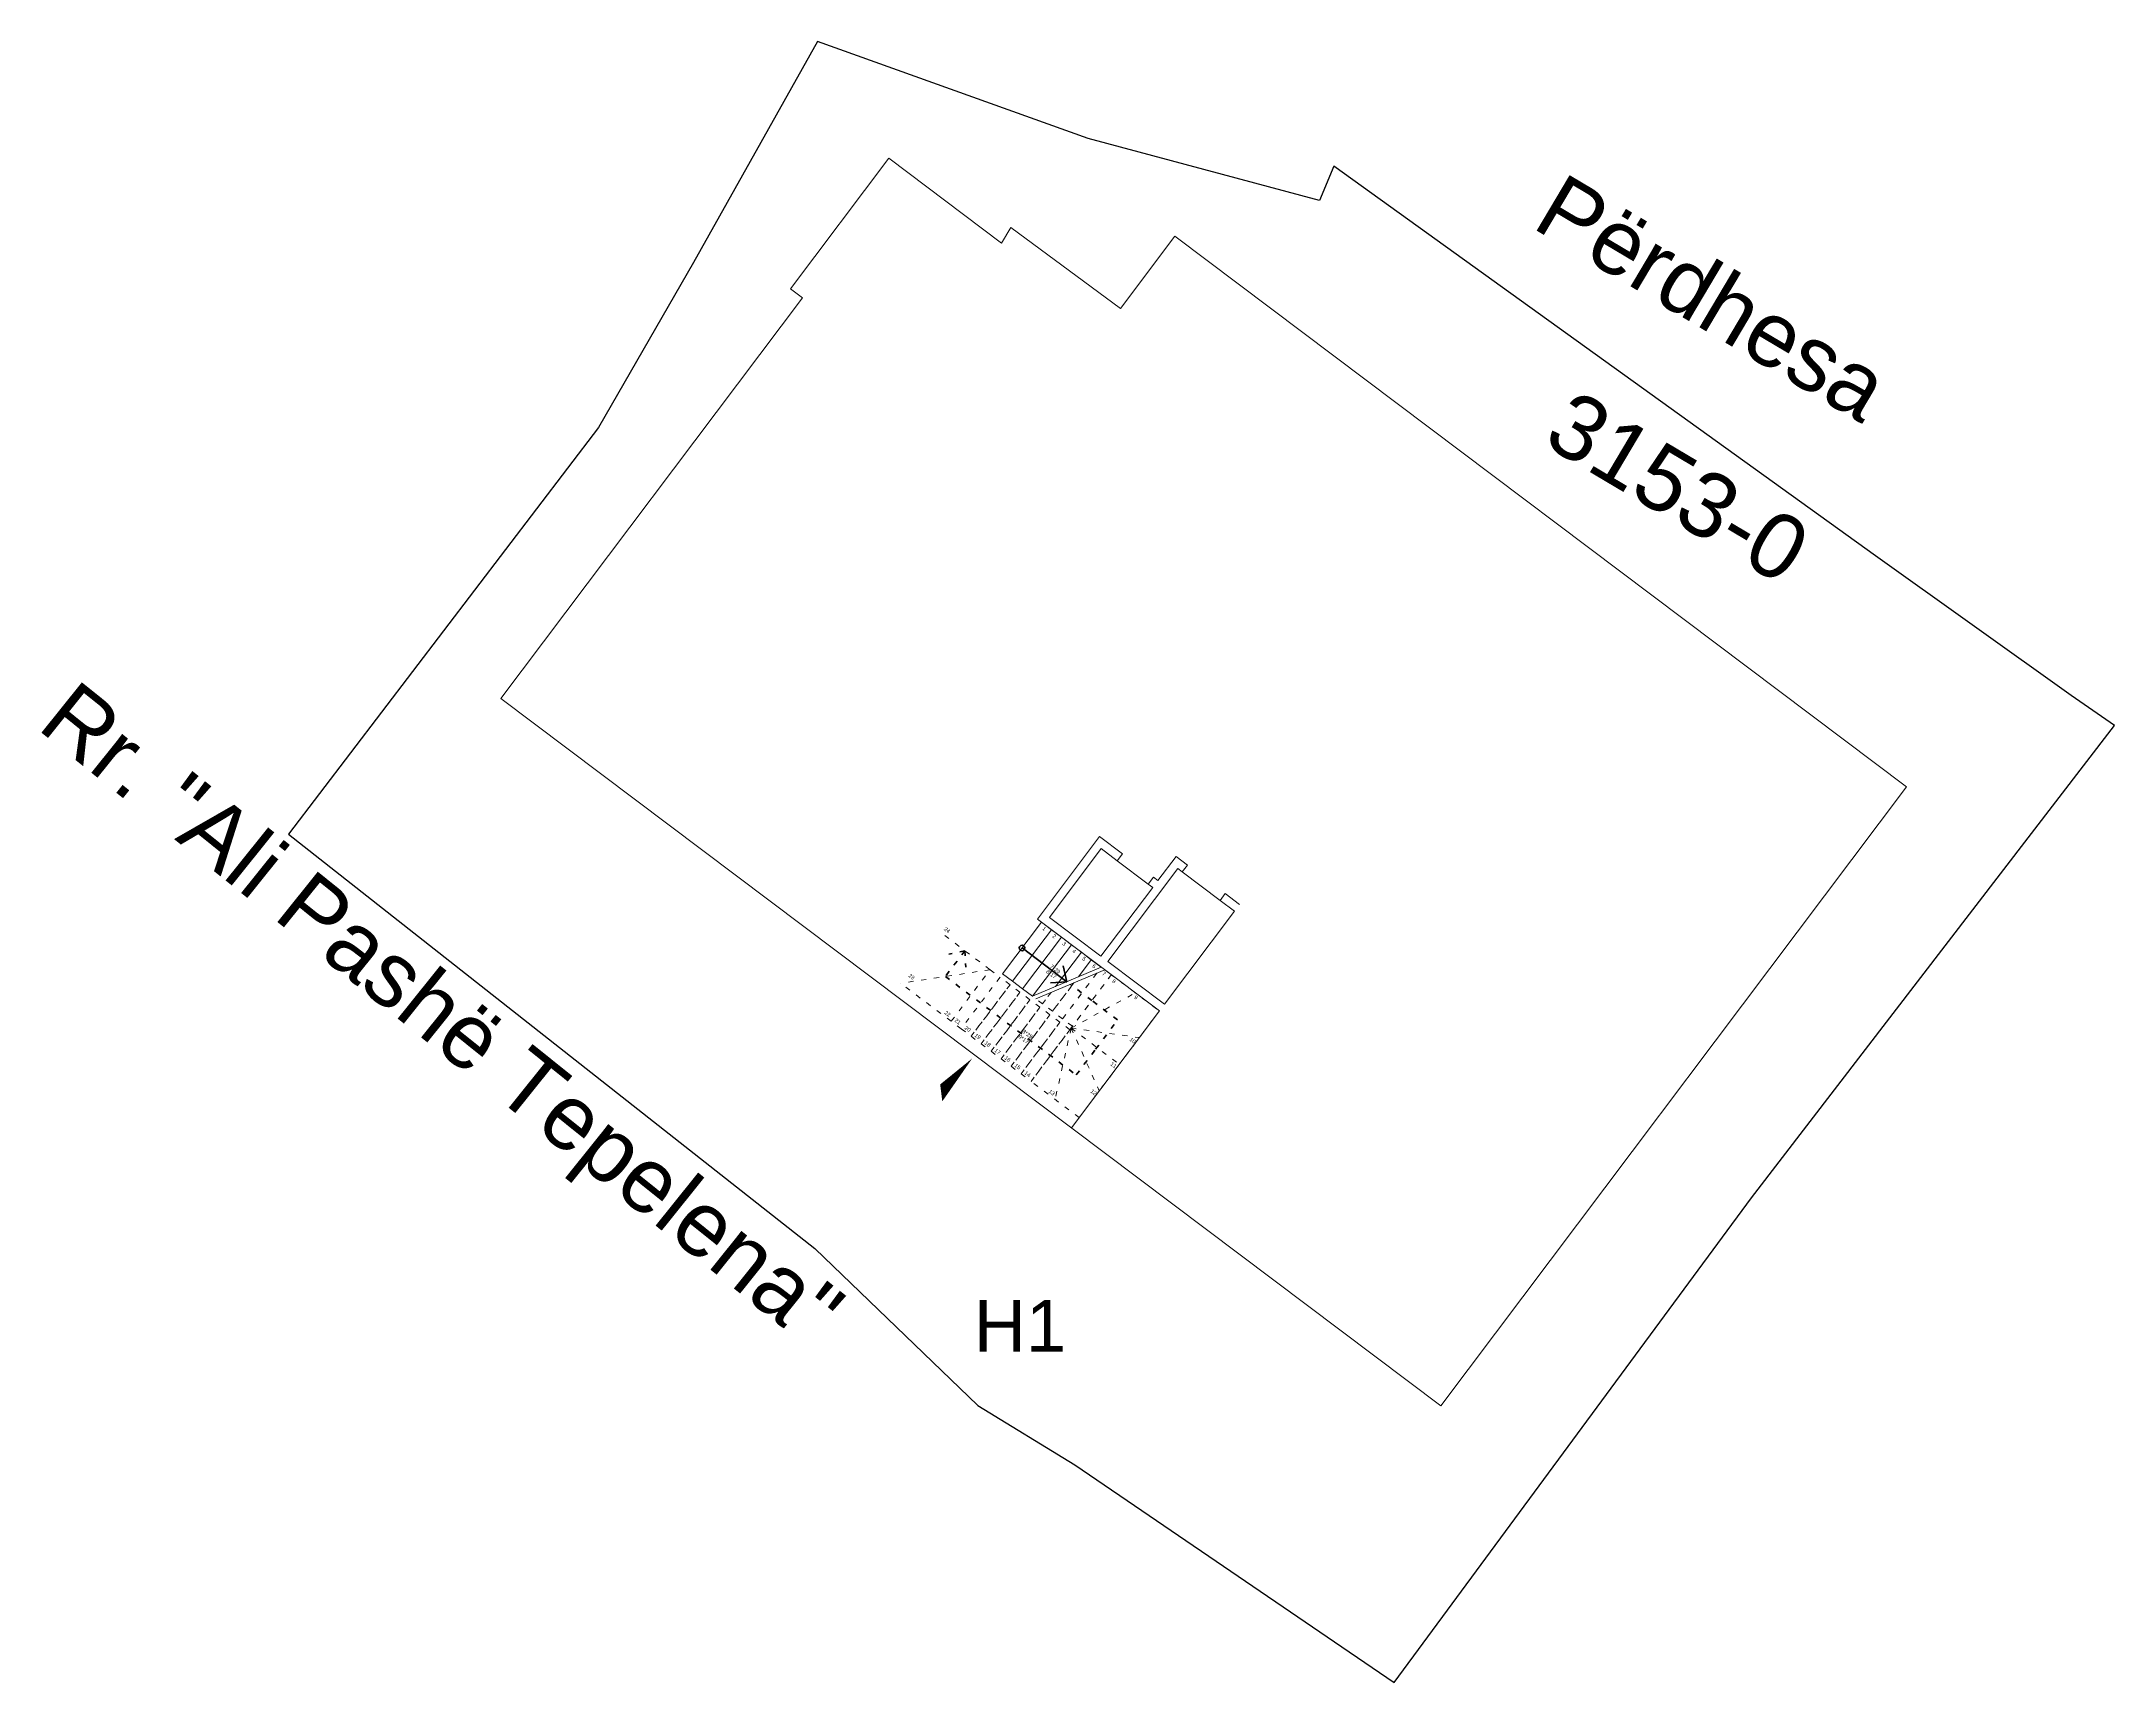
# Model space of a CAD drawing. Header units: metres. Extents: x 7512647.1 to 7512695.3, y 4692377.4 to 4692415.6.
import ezdxf

# ---------------------------------------------------------------- set-up
doc = ezdxf.new("R2010")
doc.units = ezdxf.units.M
doc.linetypes.add('ACAD_ISO03W100', pattern=[30, 12, -18])
doc.layers.get('0').update_dxf_attribs({"lineweight": 0})
for name, color, linetype, lineweight in [('hyrjet pikat', 54, 'Continuous', 0), ('perdhesa projekt', 1, 'Continuous', 0), ('perdhesa projekt shkallet', 1, 'Continuous', 0)]:
    doc.layers.add(name, color=color, linetype=linetype, lineweight=lineweight)
doc.layers.add('Parcela_Bazë', color=7, linetype='Continuous')
doc.layers.add('Parcela_Bazë nr', color=7, linetype='Continuous')
doc.styles.get("Standard").update_dxf_attribs({"font": 'arial.ttf'})

# ---------------------------------------------------------------- blocks, each defined once
blk = doc.blocks.new('shkallet-proj')
at = {"color": 1, "lineweight": 50}
for q in [(113.5, -50.5), (113.5, -99.5)]:
    blk.add_line((142.5, -75), q, dxfattribs=at)
at = {"color": 1, "linetype": 'ACAD_ISO03W100', "lineweight": 50}
for q in [(-115, -189), (-66, -189)]:
    blk.add_line((-90.5, -160), q, dxfattribs=at)
at = {"color": 7, "lineweight": 0}
for points in [[(0, 240), (67, 240), (67, 220), (20, 220), (20, 20), (170, 20), (170, 220), (157, 220), (157, 240), (170, 240), (170, 310), (203, 310), (203, 290), (190, 290), (190, 20), (355, 20), (355, 290), (313, 290), (313, 310), (355, 310)], [(355, -340), (355, 0), (0, 0), (0, 240)]]:
    blk.add_lwpolyline(points, dxfattribs=at)
at = {"color": 7, "lineweight": 13}
for points in [[(313, 290), (203, 290)], [(157, 220), (67, 220)]]:
    blk.add_lwpolyline(points, dxfattribs=at)
for points in [[(12, 0), (12, 0), (12, -150), (12, -150), (12, 0)], [(12, 0), (41, 0), (41, -150), (12, -150), (12, 0)], [(41, 0), (70, 0), (70, -150), (41, -150), (41, 0)], [(70, 0), (99, 0), (99, -150), (70, -150), (70, 0)], [(99, 0), (128, 0), (128, -100)], [(99, -150), (99, 0)], [(99, -150), (186, 0)], [(109, -150), (196, 0)], [(128, 0), (157, 0), (157, -50)], [(128, -100), (128, 0)], [(157, 0), (186, 0)], [(157, -50), (157, 0)], [(215, -310), (215, -310)]]:
    blk.add_lwpolyline(points)
at = {"linetype": 'ACAD_ISO03W100'}
for points in [[(196, 0), (215, 0), (215, -150), (186, -150), (186, -17.2)], [(215, -160), (215, 0), (355, 0), (355, -310), (215, -310)], [(215, -155), (285, 0)], [(186, -17.2), (186, -150), (157, -150), (157, -67.2)], [(157, -67.2), (157, -150), (128, -150), (128, -117.2)], [(215, -155), (355, -77.5)], [(128, -117.2), (128, -150), (109, -150)], [(-17, -160), (-164, -160)], [(-17, -160), (-164, -310)], [(12, -310), (-17, -310), (-17, -160), (12, -160)], [(12, -310), (41, -310), (41, -160), (12, -160), (12, -310)], [(41, -310), (70, -310), (70, -160), (41, -160), (41, -310)], [(70, -310), (99, -310), (99, -160), (70, -160), (70, -310)], [(99, -310), (128, -310), (128, -160), (99, -160), (99, -310)], [(128, -310), (157, -310), (157, -160), (128, -160), (128, -310)], [(157, -310), (186, -310), (186, -160), (157, -160), (157, -310)], [(186, -310), (215, -310), (215, -160), (186, -160), (186, -310)], [(215, -155), (355, -155)], [(215, -155), (355, -232.5)], [(215, -155), (285, -310)], [(215, -160), (215, -160), (215, -310)], [(-17, -310), (-164, -310)]]:
    blk.add_lwpolyline(points, dxfattribs=at)
at = {"color": 1, "linetype": 'ACAD_ISO03W100', "lineweight": 50}
blk.add_lwpolyline([(-90.5, -160), (-90.5, -235), (290, -235), (290, -160), (290, -75), (215, -75), (152.5, -75)], dxfattribs=at)
at = {"color": 1, "lineweight": 50}
blk.add_lwpolyline([(12, -75), (142.5, -75)], dxfattribs=at)
blk.add_circle((12, -75), 6.33, dxfattribs=at)
at = {"color": 1, "lineweight": 20, "char_height": 9, "attachment_point": 5}
for s, insert in [('\\A1;1', (26.3, -8.2)), ('\\A1;2', (55.3, -8.2)), ('\\A1;3', (84.3, -8.2)), ('\\A1;4', (113.3, -8.2)), ('\\A1;5', (142.3, -8.2)), ('\\A1;6', (171.3, -8.2)), ('\\A1;7', (200.3, -8.2)), ('\\A1;8', (229.3, -8.2)), ('\\A1;9', (292.4, -7.7)), ('\\A1;7*29\\P8*17', (103, -75.4)), ('\\A1;10', (346.7, -92.2)), ('\\A1;24', (-152.3, -146.3)), ('\\A1;11', (345.3, -164.5)), ('\\A1;8*29\\P9*17', (142.3, -234.7)), ('\\A1;12', (346.5, -242.9)), ('\\A1;23', (-153.2, -282.7)), ('\\A1;22', (-34.5, -301.2)), ('\\A1;21', (-4.8, -301.2)), ('\\A1;20', (24.2, -301.2)), ('\\A1;19', (53.2, -301.2)), ('\\A1;18', (82.2, -301.2)), ('\\A1;17', (111.2, -301.2)), ('\\A1;16', (140.2, -301.2)), ('\\A1;15', (169.2, -301.2)), ('\\A1;14', (198.2, -301.2)), ('\\A1;13', (269.1, -301.7))]:
    blk.add_mtext(s, dxfattribs=dict(at, insert=insert))

msp = doc.modelspace()

# ---------------------------------------------------------------- linework, layer by layer
at = {"layer": 'hyrjet pikat', "elevation": 625.292, "flags": 128}
msp.add_lwpolyline([(7512668.729, 4692391.944, 0, 0.3, 0), (7512668.006, 4692391.166, 0, 0, 0), (7512668.572, 4692386.644, 0, 0, 0)], format="xyseb", dxfattribs=at)
at = {"layer": 'Parcela_Bazë', "color": 5, "linetype": 'Continuous'}
msp.add_lwpolyline([(7512665.073, 4692387.527), (7512668.861, 4692383.882), (7512671.113, 4692382.497), (7512678.531, 4692377.442), (7512686.833, 4692388.706), (7512695.271, 4692399.683), (7512694.264, 4692400.375), (7512689.714, 4692403.625), (7512677.134, 4692412.673), (7512676.796, 4692411.876), (7512671.424, 4692413.316), (7512665.135, 4692415.573), (7512662.254, 4692410.436), (7512660.044, 4692406.606), (7512652.843, 4692397.157)], close=True, dxfattribs=at)
at = {"layer": 'perdhesa projekt', "color": 0, "elevation": 625.292}
msp.add_lwpolyline([(7512666.791, 4692412.861), (7512669.411, 4692410.889), (7512669.628, 4692411.248), (7512672.175, 4692409.372), (7512673.438, 4692411.05), (7512690.439, 4692398.252), (7512679.615, 4692383.871), (7512657.779, 4692400.307), (7512664.785, 4692409.614), (7512664.505, 4692409.825)], close=True, dxfattribs=at)

# ---------------------------------------------------------------- block references
at = {"layer": 'perdhesa projekt shkallet', "xscale": 0.01, "yscale": 0.01, "zscale": 0.01}
for rotation in [323.0310714943109, 323.0310715861029]:
    msp.add_blockref('shkallet-proj', (7512670.242, 4692395.181, 625.292), dxfattribs=dict(at, rotation=rotation))

# ---------------------------------------------------------------- texts
at = {"layer": 'hyrjet pikat'}
msp.add_text('H1', height=1.2, dxfattribs=at).set_placement((7512668.767, 4692385.134))
at = {"layer": 'Parcela_Bazë nr'}
for s, rotation, p in [('Përdhesa', 329.3011, (7512681.696, 4692411.265)), ('3153-0', 329.3011, (7512681.944, 4692406.243)), ('Rr. "Ali Pashë Tepelena"', 321.2476, (7512646.968, 4692399.62))]:
    msp.add_text(s, height=1.5, rotation=rotation, dxfattribs=at).set_placement(p)

doc.saveas('drawing.dxf')
